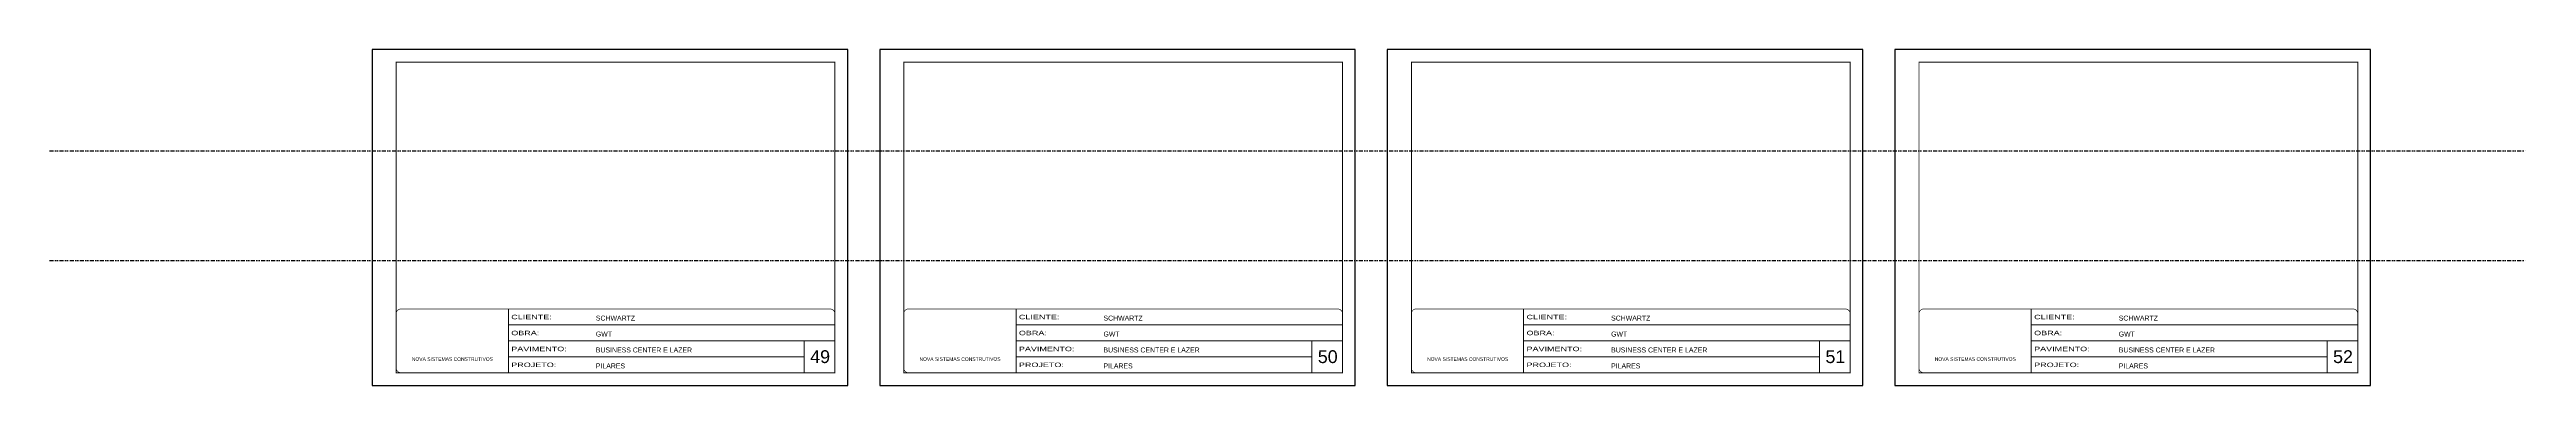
# Model space of a CAD drawing. Extents: x 13379 to 23315, y 867 to 16997.
# Drawn here: x 13379 to 21113, y 2016 to 3066 of the extents above; entities that cross this region are included whole.
import ezdxf

# ---------------------------------------------------------------- set-up
doc = ezdxf.new("R2010")
doc.units = 0
for name, pattern in [('CONTINUO', [0]), ('DASHED', [0.75, 0.5, -0.25]), ('DIVIDE2', [0.625, 0.25, -0.125, 0, -0.125, 0, -0.125])]:
    doc.linetypes.add(name, pattern=pattern)
for name, color, linetype, lineweight in [('CARIMBO', 255, 'Continuous', 9), ('Folhas', 255, 'Continuous', 9), ('SARRAFO DE PRESSAO', 251, 'DASHED', 9)]:
    doc.layers.add(name, color=color, linetype=linetype, lineweight=lineweight)
doc.layers.add('Laje_Perimetro', color=7, linetype='Continuous', plot=False)
doc.layers.add('Nível', color=160, linetype='Continuous')
doc.styles.add('ARIAL', font='arial.ttf')
doc.styles.add('Tecnologia', font='')
doc.styles.get('Tecnologia').set_extended_font_data('Forgotten Futurist')

# ---------------------------------------------------------------- blocks, each defined once
blk = doc.blocks.new('9999999999')
at = {"color": 30, "linetype": 'CONTINUO'}
for p, q in [((98564.6, 34230.2), (98564.6, 34429.4)), ((98564.6, 34379.6), (99584, 34379.6)), ((98564.6, 34329.8), (99488, 34329.8)), ((98564.6, 34280), (99488, 34280)), ((99584, 34329.8), (99488, 34329.8)), ((99488, 34329.8), (99488, 34230.2))]:
    blk.add_line(p, q, dxfattribs=at)
at = {"color": 30, "linetype": 'CONTINUO', "const_width": 2}
blk.add_lwpolyline([(99584, 34230.2), (99584, 34414.4, 0.414214), (99569, 34429.4), (98229, 34429.4, 0.414214), (98214, 34414.4), (98214, 34245.2, 0.414214), (98229, 34230.2), (99584, 34230.2)], format="xyb", dxfattribs=at)
at = {"layer": 'Folhas'}
blk.add_lwpolyline([(98139, 34190.2), (99624, 34190.2), (99624, 35240.2), (98139, 35240.2)], close=True, dxfattribs=at)
at = {"layer": 'Folhas', "color": 30, "const_width": 3}
blk.add_lwpolyline([(98214, 34230.2), (99584, 34230.2), (99584, 35200.2), (98214, 35200.2)], close=True, dxfattribs=at)
at = {"color": 7, "linetype": 'Continuous', "ltscale": 5, "style": 'ARIAL'}
for s, height, p in [('SCHWARTZ', 15.48, (98837.7, 34393.1)), ('GWT', 15.48, (98837.7, 34343.3)), ('NOVA SISTEMAS CONSTRUTIVOS', 11.059, (98263.2, 34267.2)), ('BUSINESS CENTER E LAZER', 15.483, (98837.7, 34293.5)), ('PILARES', 15.48, (98837.7, 34243.7))]:
    blk.add_text(s, height=height, dxfattribs=at).set_placement(p)
at = {"layer": 'Folhas', "color": 7, "style": 'Tecnologia', "width": 1.5}
for s, p in [('OBRA:', (98573.7, 34347.3)), ('CLIENTE:', (98573.7, 34397.2)), ('PAVIMENTO:', (98573.7, 34297.5)), ('PROJETO:', (98573.7, 34247.7))]:
    blk.add_text(s, height=14, dxfattribs=at).set_placement(p)

msp = doc.modelspace()

# ---------------------------------------------------------------- linework, layer by layer
at = {"layer": 'Laje_Perimetro'}
for points in [[(15871, 3065.62), (14386, 3065.62), (14386, 2015.62), (15871, 2015.62)], [(17456, 3065.62), (15971, 3065.62), (15971, 2015.62), (17456, 2015.62)], [(19041, 3065.62), (17556, 3065.62), (17556, 2015.62), (19041, 2015.62)], [(20626, 3065.62), (19141, 3065.62), (19141, 2015.62), (20626, 2015.62)]]:
    msp.add_lwpolyline(points, close=True, dxfattribs=at)
at = {"layer": 'Nível', "color": 4, "linetype": 'DIVIDE2', "ltscale": 50}
for p, q in [((13378.94, 2748.7), (21112.79, 2748.7)), ((13378.94, 2406.7), (21112.79, 2406.7))]:
    msp.add_line(p, q, dxfattribs=at)

# ---------------------------------------------------------------- block references
at = {"layer": 'SARRAFO DE PRESSAO', "color": 6, "linetype": 'ByBlock'}
for p in [(-83752.98, -32174.59), (-82167.98, -32174.59), (-80582.98, -32174.59), (-78997.98, -32174.59)]:
    msp.add_blockref('9999999999', p, dxfattribs=at)

# ---------------------------------------------------------------- texts
at = {"layer": 'CARIMBO', "style": 'ARIAL'}
for s, p in [('49', (15753.86, 2085.76)), ('50', (17338.86, 2085.76)), ('51', (18923.86, 2085.76)), ('52', (20508.86, 2085.76))]:
    msp.add_text(s, height=40, dxfattribs=at).set_placement(p)

doc.saveas('drawing.dxf')
